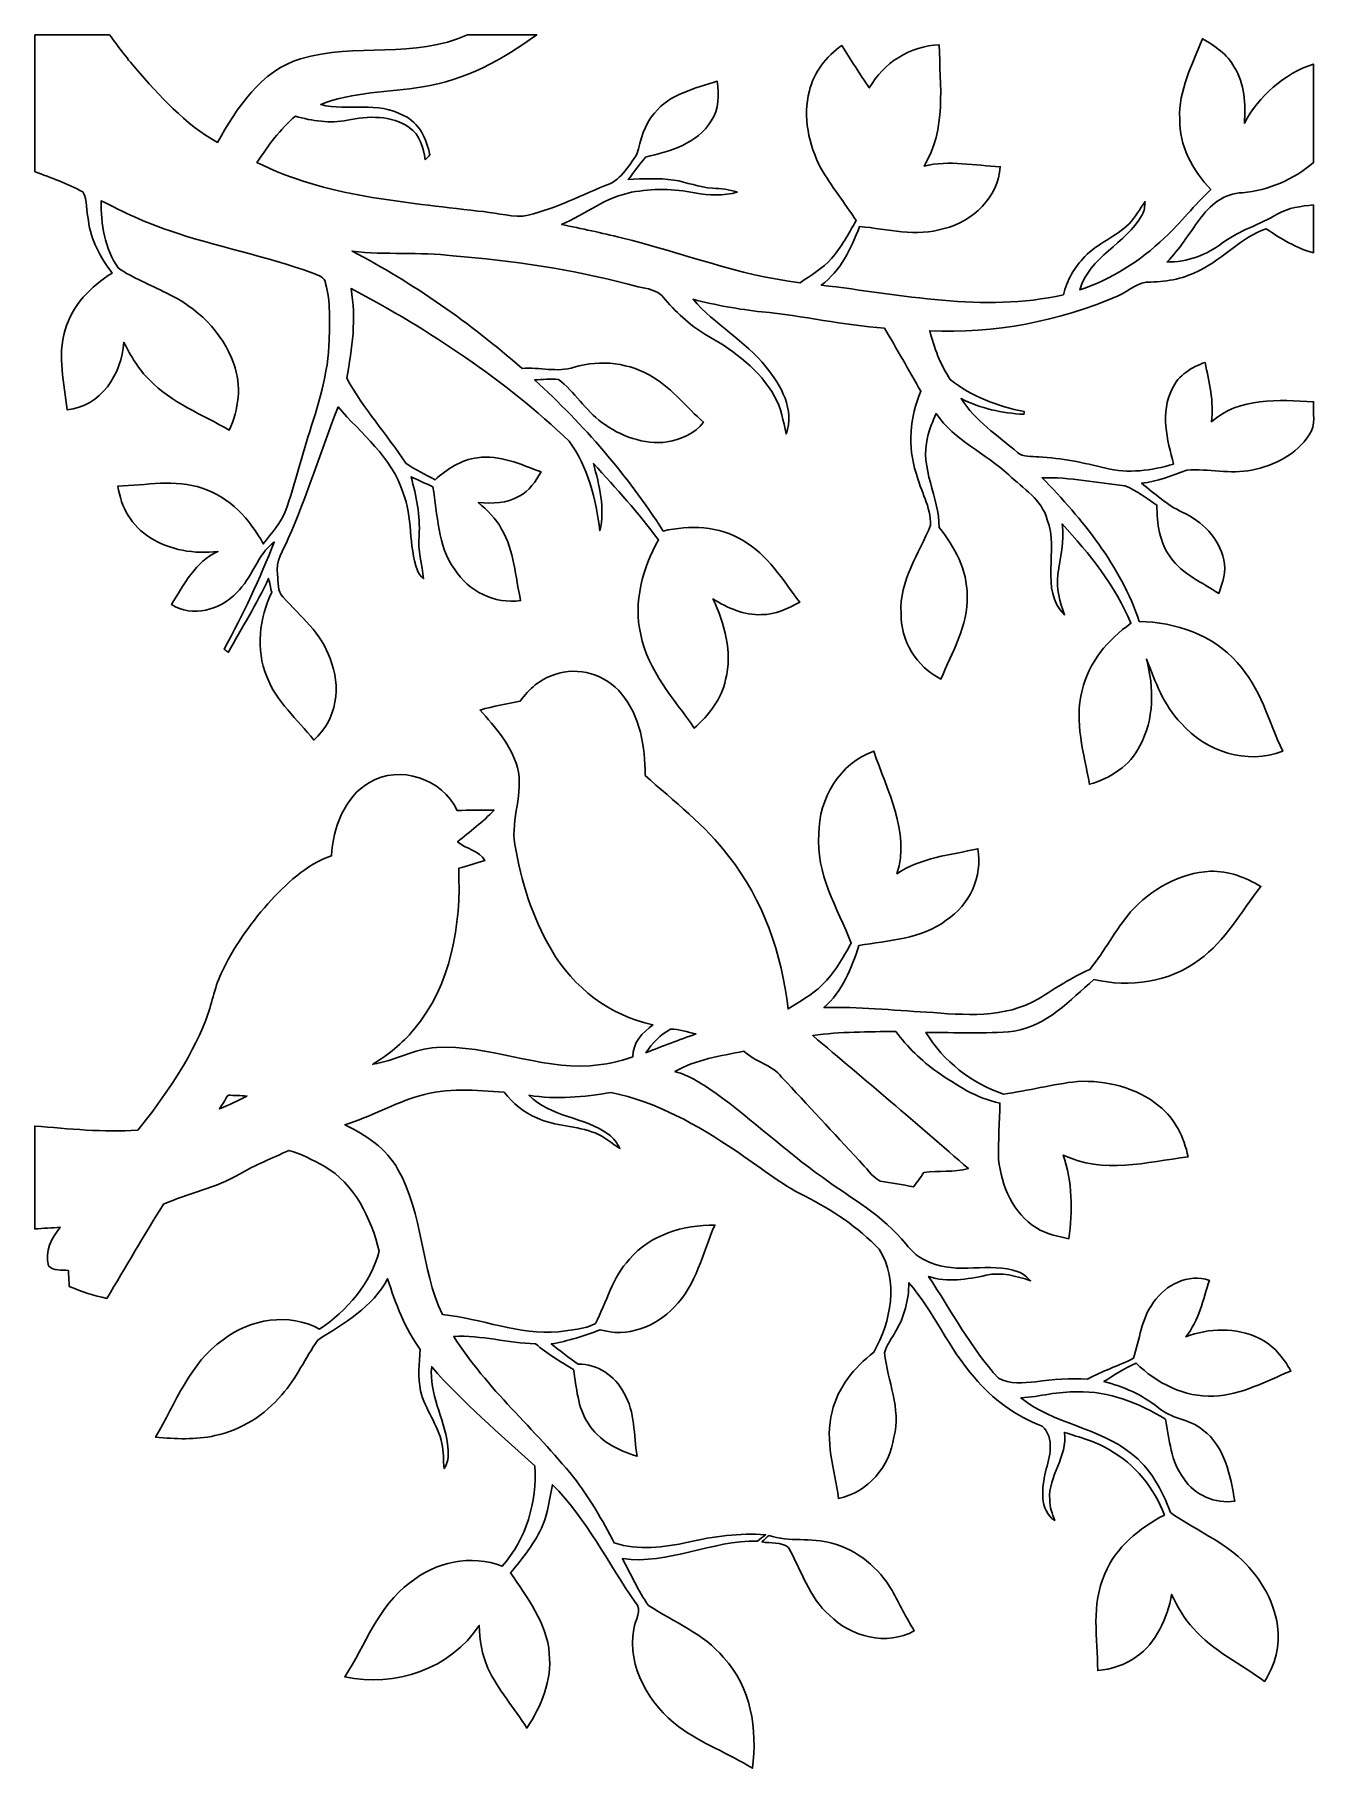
# Model space of a CAD drawing. Header units: centimetres. Extents: x -6.4 to 6.5, y -8.6 to 8.8.
import ezdxf

# ---------------------------------------------------------------- set-up
doc = ezdxf.new("R2010")
doc.units = ezdxf.units.CM
doc.header["$MEASUREMENT"] = 0
doc.layers.add('Camada 1', color=7, linetype='Continuous')

msp = doc.modelspace()

# ---------------------------------------------------------------- linework, layer by layer
at = {"layer": 'Camada 1'}
for points, knots in [([(-6.43078, 8.81944), (-6.43078, 8.81944), (-5.67972, 8.81944), (-5.67972, 8.81944), (-5.67972, 8.81944), (-5.5954, 8.70479), (-5.51249, 8.58908), (-5.4176, 8.48254), (-5.4176, 8.48254), (-5.17418, 8.20278), (-4.9223, 7.91774), (-4.59422, 7.73465), (-4.59422, 7.73465), (-4.39844, 8.0779), (-4.15712, 8.45784), (-3.75637, 8.57708), (-3.75637, 8.57708), (-3.20993, 8.74254), (-2.60702, 8.57214), (-2.07785, 8.81944), (-2.07785, 8.81944), (-2.07785, 8.81944), (-1.38112, 8.81944), (-1.38112, 8.81944), (-1.38112, 8.81944), (-1.72154, 8.56685), (-2.10819, 8.35836), (-2.53188, 8.29486), (-2.53188, 8.29486), (-2.87231, 8.23488), (-3.23037, 8.24935), (-3.55423, 8.11565), (-3.55423, 8.11565), (-3.28048, 8.04651), (-2.97921, 8.15199), (-2.72167, 8.00558), (-2.72167, 8.00558), (-2.56329, 7.93608), (-2.48813, 7.76922), (-2.45604, 7.60871), (-2.45604, 7.60871), (-2.46803, 7.5967), (-2.49166, 7.57237), (-2.50367, 7.56002), (-2.50367, 7.56002), (-2.52377, 7.68068), (-2.55622, 7.8112), (-2.66312, 7.88492), (-2.66312, 7.88492), (-2.84268, 8.01158), (-3.07974, 8.00135), (-3.28612, 7.95937), (-3.28612, 7.95937), (-3.46109, 7.92373), (-3.63996, 7.95019), (-3.80965, 7.99923), (-3.80965, 7.99923), (-3.96487, 7.86729), (-4.0834, 7.70113), (-4.19593, 7.53356), (-4.19593, 7.53356), (-3.50801, 7.18679), (-2.72591, 7.13846), (-1.9752, 7.04427), (-1.9752, 7.04427), (-1.82316, 7.03226), (-1.67393, 6.99065), (-1.52118, 6.99135), (-1.52118, 6.99135), (-1.23296, 7.04956), (-0.97013, 7.18819), (-0.69956, 7.29755), (-0.69956, 7.29755), (-0.54434, 7.3413), (-0.45966, 7.49299), (-0.37287, 7.61612), (-0.37287, 7.61612), (-0.33231, 7.76005), (-0.30232, 7.91457), (-0.19719, 8.02887), (-0.19719, 8.02887), (-0.04375, 8.2243), (0.21025, 8.27757), (0.43427, 8.3506), (0.43427, 8.3506), (0.4512, 8.21548), (0.45614, 8.06838), (0.37287, 7.95196), (0.37287, 7.95196), (0.23495, 7.72089), (-0.04056, 7.64399), (-0.28645, 7.58825), (-0.28645, 7.58825), (-0.34642, 7.51416), (-0.40323, 7.43761), (-0.46107, 7.36177), (-0.46107, 7.36177), (-0.30868, 7.36917), (-0.15451, 7.3787), (-0.00246, 7.35576), (-0.00246, 7.35576), (0.12912, 7.33636), (0.25364, 7.28098), (0.38734, 7.27428), (0.38734, 7.27428), (0.4713, 7.27004), (0.55491, 7.26122), (0.63534, 7.23582), (0.63534, 7.23582), (0.49776, 7.19349), (0.3489, 7.2016), (0.20884, 7.22629), (0.20884, 7.22629), (0, 7.26934), (-0.21766, 7.27321), (-0.42721, 7.23299), (-0.42721, 7.23299), (-0.68615, 7.18361), (-0.89534, 7.0125), (-1.13171, 6.90808), (-1.13171, 6.90808), (-0.93027, 6.86822), (-0.72918, 6.82483), (-0.52987, 6.77474), (-0.52987, 6.77474), (0.0702, 6.62905), (0.65088, 6.39585), (1.26717, 6.32319), (1.26717, 6.32319), (1.37759, 6.39797), (1.49684, 6.46499), (1.58467, 6.56766), (1.58467, 6.56766), (1.6838, 6.68267), (1.75789, 6.81672), (1.83161, 6.94901), (1.83161, 6.94901), (1.71591, 7.12645), (1.58326, 7.29333), (1.47637, 7.47606), (1.47637, 7.47606), (1.35536, 7.71172), (1.29258, 7.99218), (1.36172, 8.25287), (1.36172, 8.25287), (1.40545, 8.44161), (1.53034, 8.60213), (1.68875, 8.71043), (1.68875, 8.71043), (1.77694, 8.5658), (1.86937, 8.42398), (1.96427, 8.28322), (1.96427, 8.28322), (2.10609, 8.53581), (2.37666, 8.70726), (2.6677, 8.71714), (2.6677, 8.71714), (2.67404, 8.30756), (2.74355, 7.86448), (2.51529, 7.49652), (2.51529, 7.49652), (2.76895, 7.55931), (3.02718, 7.50147), (3.28259, 7.49053), (3.28259, 7.49053), (3.26107, 7.1829), (3.00743, 6.93807), (2.71638, 6.86859), (2.71638, 6.86859), (2.4384, 6.78039), (2.14841, 6.86435), (1.86725, 6.88869), (1.86725, 6.88869), (1.78011, 6.66891), (1.67781, 6.44172), (1.48061, 6.29849), (1.48061, 6.29849), (2.28669, 6.20501), (3.11043, 6.01768), (3.91795, 6.20148), (3.91795, 6.20148), (3.95005, 6.34753), (4.03048, 6.477), (4.13137, 6.58529), (4.13137, 6.58529), (4.26154, 6.72112), (4.44605, 6.78497), (4.57904, 6.91727), (4.57904, 6.91727), (4.64219, 6.98358), (4.68736, 7.06366), (4.73886, 7.1388), (4.73886, 7.1388), (4.73499, 7.09329), (4.73392, 7.04497), (4.70817, 7.0051), (4.70817, 7.0051), (4.54907, 6.71125), (4.17653, 6.58847), (4.08269, 6.24981), (4.08269, 6.24981), (4.40124, 6.3574), (4.69089, 6.5419), (4.93253, 6.77403), (4.93253, 6.77403), (5.09763, 6.92714), (5.23769, 7.10459), (5.39891, 7.26086), (5.39891, 7.26086), (5.21864, 7.45313), (5.08034, 7.70254), (5.08706, 7.97242), (5.08706, 7.97242), (5.07505, 8.25923), (5.21441, 8.51852), (5.31495, 8.77782), (5.31495, 8.77782), (5.44159, 8.70902), (5.56472, 8.62223), (5.63667, 8.49383), (5.63667, 8.49383), (5.7404, 8.32449), (5.75203, 8.12023), (5.73758, 7.92762), (5.73758, 7.92762), (5.88398, 8.2042), (6.13445, 8.42327), (6.43183, 8.52382), (6.43183, 8.52382), (6.43536, 8.19361), (6.43008, 7.86306), (6.43466, 7.53285), (6.43466, 7.53285), (6.23393, 7.3607), (5.98099, 7.25382), (5.71746, 7.22877), (5.71746, 7.22877), (5.53578, 7.22736), (5.38797, 7.0993), (5.28637, 6.95959), (5.28637, 6.95959), (5.18089, 6.8146), (5.08565, 6.66114), (4.95969, 6.53204), (4.95969, 6.53204), (5.16361, 6.52638), (5.35763, 6.604), (5.51921, 6.72465), (5.51921, 6.72465), (5.68783, 6.85165), (5.89455, 6.90597), (6.07272, 7.01569), (6.07272, 7.01569), (6.18137, 7.07955), (6.30907, 7.09224), (6.4322, 7.10635), (6.4322, 7.10635), (6.43325, 6.94584), (6.43361, 6.78497), (6.43183, 6.62445), (6.43183, 6.62445), (6.25756, 6.66996), (6.10551, 6.76804), (5.95665, 6.86505), (5.95665, 6.86505), (5.70476, 6.77862), (5.52908, 6.56624), (5.29378, 6.45089), (5.29378, 6.45089), (5.14103, 6.36905), (4.96817, 6.3313), (4.79602, 6.32953), (4.79602, 6.32953), (4.66865, 6.33976), (4.57729, 6.23675), (4.46758, 6.19054), (4.46758, 6.19054), (3.87244, 5.93266), (3.22085, 5.80989), (2.5721, 5.83988), (2.5721, 5.83988), (2.6162, 5.66737), (2.68111, 5.49733), (2.77953, 5.34811), (2.77953, 5.34811), (2.99225, 5.17735), (3.25649, 5.07824), (3.52248, 5.02673), (3.52248, 5.02673), (3.52178, 5.01967), (3.52036, 5.00556), (3.51966, 4.9985), (3.51966, 4.9985), (3.30022, 5.00979), (3.08397, 5.05777), (2.88712, 5.15725), (2.88712, 5.15725), (3.02965, 4.93218), (3.25683, 4.78542), (3.4551, 4.61468), (3.4551, 4.61468), (3.5126, 4.56106), (3.59728, 4.57975), (3.66888, 4.56917), (3.66888, 4.56917), (3.89748, 4.55999), (4.12114, 4.51131), (4.34233, 4.45628), (4.34233, 4.45628), (4.56847, 4.40055), (4.80518, 4.43123), (5.02532, 4.49757), (5.02532, 4.49757), (4.96076, 4.74132), (4.88843, 5.01614), (5.0119, 5.25426), (5.0119, 5.25426), (5.07188, 5.39291), (5.20664, 5.47122), (5.34212, 5.52167), (5.34212, 5.52167), (5.38444, 5.32518), (5.43312, 5.1255), (5.40561, 4.92337), (5.40561, 4.92337), (5.68819, 5.17172), (6.084, 5.14314), (6.43325, 5.12514), (6.43325, 5.12514), (6.42513, 5.01509), (6.46148, 4.88914), (6.38986, 4.79354), (6.38986, 4.79354), (6.26321, 4.59458), (6.03744, 4.48168), (5.81201, 4.43652), (5.81201, 4.43652), (5.59576, 4.39384), (5.37669, 4.45347), (5.15937, 4.43688), (5.15937, 4.43688), (5.00944, 4.38608), (4.86304, 4.3194), (4.70322, 4.30564), (4.70322, 4.30564), (4.83517, 4.20193), (4.95864, 4.08481), (5.11352, 4.01496), (5.11352, 4.01496), (5.31001, 3.92148), (5.48498, 3.75284), (5.53013, 3.53342), (5.53013, 3.53342), (5.56472, 3.41877), (5.51744, 3.30376), (5.4804, 3.19617), (5.4804, 3.19617), (5.31354, 3.30624), (5.11703, 3.38701), (4.99779, 3.55494), (4.99779, 3.55494), (4.88173, 3.70557), (4.85916, 3.90136), (4.85739, 4.08552), (4.85739, 4.08552), (4.75192, 4.1529), (4.65349, 4.23579), (4.5346, 4.27848), (4.5346, 4.27848), (4.25767, 4.30812), (3.98285, 4.36703), (3.70311, 4.36033), (3.70311, 4.36033), (4.1088, 3.94124), (4.49333, 3.4752), (4.67995, 2.91394), (4.67995, 2.91394), (5.04472, 2.90759), (5.42079, 2.77847), (5.66632, 2.49907), (5.66632, 2.49907), (5.8995, 2.24966), (5.9817, 1.91065), (6.12315, 1.60937), (6.12315, 1.60937), (5.76333, 1.46543), (5.34811, 1.60443), (5.10187, 1.89089), (5.10187, 1.89089), (4.92337, 2.06798), (4.8454, 2.30857), (4.75156, 2.53434), (4.75156, 2.53434), (4.83059, 2.24754), (4.832, 1.92899), (4.68558, 1.66299), (4.68558, 1.66299), (4.58823, 1.46156), (4.38891, 1.33526), (4.17936, 1.27528), (4.17936, 1.27528), (4.12362, 1.58537), (4.02378, 1.905), (4.10562, 2.21967), (4.10562, 2.21967), (4.16984, 2.50084), (4.36562, 2.73227), (4.59668, 2.8956), (4.59668, 2.8956), (4.439, 3.27447), (4.17829, 3.59516), (3.90489, 3.89573), (3.90489, 3.89573), (3.92465, 3.72356), (3.88866, 3.55423), (3.86221, 3.38561), (3.86221, 3.38561), (3.84033, 3.24626), (3.88196, 3.10973), (3.92852, 2.98026), (3.92852, 2.98026), (3.67135, 3.23497), (3.87561, 3.63114), (3.75532, 3.93629), (3.75532, 3.93629), (3.70063, 4.14019), (3.51155, 4.25238), (3.36761, 4.38925), (3.36761, 4.38925), (3.13302, 4.60587), (2.82187, 4.73604), (2.63666, 5.00556), (2.63666, 5.00556), (2.60314, 4.9276), (2.56716, 4.84928), (2.55057, 4.76532), (2.55057, 4.76532), (2.46839, 4.45523), (2.66946, 4.16736), (2.66734, 3.85867), (2.66734, 3.85867), (2.82504, 3.66465), (2.95027, 3.43076), (2.94922, 3.17465), (2.94922, 3.17465), (2.96016, 2.8709), (2.79681, 2.60456), (2.68498, 2.33362), (2.68498, 2.33362), (2.43804, 2.45886), (2.27753, 2.72062), (2.28353, 2.99861), (2.28353, 2.99861), (2.26413, 3.32422), (2.46556, 3.59516), (2.58163, 3.88338), (2.58163, 3.88338), (2.58409, 4.06646), (2.48002, 4.23087), (2.43592, 4.40548), (2.43592, 4.40548), (2.34631, 4.6743), (2.37101, 4.97204), (2.4832, 5.23027), (2.4832, 5.23027), (2.36149, 5.4423), (2.24225, 5.65572), (2.11632, 5.86493), (2.11632, 5.86493), (1.70215, 5.89421), (1.2975, 5.99263), (0.8844, 6.02933), (0.8844, 6.02933), (0.65088, 6.05579), (0.41875, 6.09635), (0.19085, 6.15597), (0.19085, 6.15597), (0.40886, 5.9002), (0.71683, 5.7397), (0.92569, 5.47441), (0.92569, 5.47441), (1.07809, 5.29201), (1.21425, 5.0426), (1.12747, 4.80094), (1.12747, 4.80094), (1.09855, 4.92936), (1.0795, 5.06341), (1.01177, 5.17877), (1.01177, 5.17877), (0.86325, 5.44442), (0.611, 5.63279), (0.35136, 5.78097), (0.35136, 5.78097), (0.18167, 5.87621), (0.03598, 6.00779), (-0.08924, 6.15562), (-0.08924, 6.15562), (-0.1718, 6.27661), (-0.33408, 6.26568), (-0.46002, 6.30731), (-0.46002, 6.30731), (-1.03752, 6.46041), (-1.62947, 6.54755), (-2.22462, 6.59306), (-2.22462, 6.59306), (-2.56151, 6.63575), (-2.90194, 6.5994), (-3.23849, 6.64104), (-3.23849, 6.64104), (-2.62325, 6.31895), (-2.05176, 5.9175), (-1.52929, 5.46064), (-1.52929, 5.46064), (-1.35395, 5.47616), (-1.17474, 5.41548), (-1.004, 5.47299), (-1.004, 5.47299), (-0.73871, 5.55271), (-0.44026, 5.51744), (-0.20567, 5.36857), (-0.20567, 5.36857), (-0.01198, 5.24968), (0.12805, 5.06694), (0.29632, 4.91808), (0.29632, 4.91808), (0.2092, 4.80306), (0.06772, 4.74627), (-0.0702, 4.72052), (-0.0702, 4.72052), (-0.30373, 4.69123), (-0.53974, 4.77838), (-0.72565, 4.91666), (-0.72565, 4.91666), (-0.89217, 5.03943), (-1.00083, 5.22323), (-1.1624, 5.35057), (-1.1624, 5.35057), (-1.24283, 5.35622), (-1.32291, 5.34882), (-1.40263, 5.34423), (-1.40263, 5.34423), (-0.90874, 4.89549), (-0.46918, 4.38538), (-0.10865, 3.8234), (-0.10865, 3.8234), (0.15733, 3.88654), (0.4512, 3.87385), (0.68967, 3.73027), (0.68967, 3.73027), (0.94297, 3.5888), (1.09361, 3.33162), (1.26434, 3.10727), (1.26434, 3.10727), (1.14511, 3.04446), (1.01917, 2.98272), (0.88123, 2.98238), (0.88123, 2.98238), (0.70379, 2.97427), (0.53798, 3.05047), (0.39051, 3.14077), (0.39051, 3.14077), (0.51082, 2.89172), (0.58702, 2.6049), (0.51929, 2.32974), (0.51929, 2.32974), (0.47907, 2.13218), (0.34854, 1.97167), (0.20319, 1.83973), (0.20319, 1.83973), (-0.00141, 2.13747), (-0.26492, 2.41687), (-0.33513, 2.78377), (-0.33513, 2.78377), (-0.41239, 3.10973), (-0.31503, 3.4484), (-0.15733, 3.7352), (-0.15733, 3.7352), (-0.35772, 4.00578), (-0.58278, 4.25591), (-0.81033, 4.5032), (-0.81033, 4.5032), (-0.75177, 4.28378), (-0.69144, 4.05236), (-0.74719, 3.82588), (-0.74719, 3.82588), (-0.78527, 4.14231), (-0.86325, 4.46758), (-1.05445, 4.72863), (-1.05445, 4.72863), (-1.70532, 5.34458), (-2.45779, 5.84729), (-3.24943, 6.26463), (-3.24943, 6.26463), (-3.19546, 5.96547), (-3.23639, 5.65962), (-3.29352, 5.36397), (-3.29352, 5.36397), (-3.12561, 5.0567), (-2.88995, 4.79672), (-2.69875, 4.50568), (-2.69875, 4.50568), (-2.60631, 4.44041), (-2.50225, 4.3949), (-2.40454, 4.33846), (-2.40454, 4.33846), (-2.28423, 4.44712), (-2.14207, 4.54166), (-1.97767, 4.56177), (-1.97767, 4.56177), (-1.75365, 4.59493), (-1.54305, 4.49367), (-1.33809, 4.41888), (-1.33809, 4.41888), (-1.39347, 4.32399), (-1.45696, 4.22697), (-1.5568, 4.17405), (-1.5568, 4.17405), (-1.68098, 4.09999), (-1.8302, 4.09928), (-1.9699, 4.11127), (-1.9699, 4.11127), (-1.87713, 4.03577), (-1.79175, 3.94864), (-1.7346, 3.84245), (-1.7346, 3.84245), (-1.60584, 3.62444), (-1.59702, 3.36515), (-1.5434, 3.12349), (-1.5434, 3.12349), (-1.8041, 3.0868), (-2.06728, 3.21627), (-2.20591, 3.43782), (-2.20591, 3.43782), (-2.38512, 3.6777), (-2.37455, 3.98744), (-2.4271, 4.26895), (-2.4271, 4.26895), (-2.50013, 4.30283), (-2.57281, 4.3367), (-2.64583, 4.3695), (-2.64583, 4.3695), (-2.59221, 4.17688), (-2.55057, 3.97791), (-2.56504, 3.77684), (-2.56504, 3.77684), (-2.57986, 3.62973), (-2.53259, 3.48826), (-2.52201, 3.34327), (-2.52201, 3.34327), (-2.54565, 3.36797), (-2.57245, 3.39231), (-2.58127, 3.42652), (-2.58127, 3.42652), (-2.67616, 3.68053), (-2.62325, 3.96346), (-2.72908, 4.21498), (-2.72908, 4.21498), (-2.8381, 4.57164), (-3.14854, 4.80024), (-3.38067, 5.07364), (-3.38067, 5.07364), (-3.5507, 4.63303), (-3.69005, 4.18041), (-3.88126, 3.74826), (-3.88126, 3.74826), (-3.92818, 3.63185), (-4.01425, 3.51895), (-3.99026, 3.38596), (-3.99026, 3.38596), (-3.97791, 3.30941), (-3.9945, 3.21592), (-3.93242, 3.1577), (-3.93242, 3.1577), (-3.7592, 2.96615), (-3.54612, 2.79435), (-3.46109, 2.54105), (-3.46109, 2.54105), (-3.34468, 2.26659), (-3.39124, 1.92088), (-3.62374, 1.72049), (-3.62374, 1.72049), (-3.78707, 1.92899), (-4.0019, 2.10502), (-4.0968, 2.35902), (-4.0968, 2.35902), (-4.21252, 2.63277), (-4.16984, 2.94534), (-4.04777, 3.20886), (-4.04777, 3.20886), (-4.05835, 3.25508), (-4.06858, 3.30129), (-4.07882, 3.34751), (-4.07882, 3.34751), (-4.197, 3.08963), (-4.34764, 2.84868), (-4.48592, 2.60139), (-4.48592, 2.60139), (-4.49967, 2.61267), (-4.51343, 2.62361), (-4.52683, 2.63489), (-4.52683, 2.63489), (-4.33563, 2.98238), (-4.16806, 3.34362), (-4.02166, 3.71228), (-4.02166, 3.71228), (-4.1991, 3.58245), (-4.2439, 3.34997), (-4.40124, 3.2025), (-4.40124, 3.2025), (-4.566, 3.02894), (-4.84363, 2.95027), (-5.056, 3.08539), (-5.056, 3.08539), (-4.93041, 3.28541), (-4.81612, 3.51437), (-4.58927, 3.61738), (-4.58927, 3.61738), (-4.82458, 3.59092), (-5.07188, 3.62973), (-5.27297, 3.76025), (-5.27297, 3.76025), (-5.4557, 3.86927), (-5.56401, 4.06788), (-5.59611, 4.2746), (-5.59611, 4.2746), (-5.31318, 4.28449), (-5.02108, 4.35081), (-4.74591, 4.25414), (-4.74591, 4.25414), (-4.4704, 4.16736), (-4.26649, 3.94194), (-4.13208, 3.69464), (-4.13208, 3.69464), (-4.05058, 3.8033), (-3.95111, 3.90384), (-3.90525, 4.03472), (-3.90525, 4.03472), (-3.82093, 4.27531), (-3.76202, 4.52402), (-3.6837, 4.76708), (-3.6837, 4.76708), (-3.58281, 5.08599), (-3.47627, 5.40948), (-3.46886, 5.74745), (-3.46886, 5.74745), (-3.46674, 5.93619), (-3.45227, 6.13092), (-3.50626, 6.31401), (-3.50626, 6.31401), (-3.51189, 6.38245), (-3.58352, 6.39867), (-3.63502, 6.41984), (-3.63502, 6.41984), (-4.10774, 6.59095), (-4.6034, 6.68655), (-5.07929, 6.84705), (-5.07929, 6.84705), (-5.316, 6.92608), (-5.54073, 7.03545), (-5.76297, 7.14833), (-5.76297, 7.14833), (-5.77003, 6.91339), (-5.72593, 6.66925), (-5.59328, 6.47135), (-5.59328, 6.47135), (-5.44405, 6.36869), (-5.27015, 6.30555), (-5.11069, 6.21982), (-5.11069, 6.21982), (-4.80306, 6.08224), (-4.54166, 5.82648), (-4.42806, 5.50615), (-4.42806, 5.50615), (-4.34974, 5.28849), (-4.37761, 5.04506), (-4.47569, 4.83834), (-4.47569, 4.83834), (-4.74732, 4.99886), (-5.05495, 5.11174), (-5.27719, 5.34423), (-5.27719, 5.34423), (-5.38902, 5.45182), (-5.46522, 5.58799), (-5.53649, 5.72381), (-5.53649, 5.72381), (-5.55096, 5.40773), (-5.77003, 5.07293), (-6.10693, 5.04472), (-6.10693, 5.04472), (-6.13197, 5.31035), (-6.20818, 5.58482), (-6.12527, 5.84799), (-6.12527, 5.84799), (-6.05508, 6.09494), (-5.86668, 6.28791), (-5.65255, 6.4195), (-5.65255, 6.4195), (-5.76932, 6.57613), (-5.86951, 6.75216), (-5.89173, 6.94972), (-5.89173, 6.94972), (-5.91572, 7.0432), (-5.89738, 7.15327), (-5.94854, 7.23652), (-5.94854, 7.23652), (-6.10093, 7.3226), (-6.2685, 7.37763), (-6.43042, 7.44185), (-6.43042, 7.44185), (-6.43183, 7.90117), (-6.43113, 8.36012), (-6.43078, 8.81944)], [0, 0, 0, 0, 0.00490196, 0.00490196, 0.00490196, 0.00490196, 0.00980392, 0.00980392, 0.00980392, 0.00980392, 0.01470588, 0.01470588, 0.01470588, 0.01470588, 0.01960784, 0.01960784, 0.01960784, 0.01960784, 0.0245098, 0.0245098, 0.0245098, 0.0245098, 0.02941176, 0.02941176, 0.02941176, 0.02941176, 0.03431373, 0.03431373, 0.03431373, 0.03431373, 0.03921569, 0.03921569, 0.03921569, 0.03921569, 0.04411765, 0.04411765, 0.04411765, 0.04411765, 0.04901961, 0.04901961, 0.04901961, 0.04901961, 0.05392157, 0.05392157, 0.05392157, 0.05392157, 0.05882353, 0.05882353, 0.05882353, 0.05882353, 0.06372549, 0.06372549, 0.06372549, 0.06372549, 0.06862745, 0.06862745, 0.06862745, 0.06862745, 0.07352941, 0.07352941, 0.07352941, 0.07352941, 0.07843137, 0.07843137, 0.07843137, 0.07843137, 0.08333333, 0.08333333, 0.08333333, 0.08333333, 0.08823529, 0.08823529, 0.08823529, 0.08823529, 0.09313725, 0.09313725, 0.09313725, 0.09313725, 0.09803922, 0.09803922, 0.09803922, 0.09803922, 0.10294118, 0.10294118, 0.10294118, 0.10294118, 0.10784314, 0.10784314, 0.10784314, 0.10784314, 0.1127451, 0.1127451, 0.1127451, 0.1127451, 0.11764706, 0.11764706, 0.11764706, 0.11764706, 0.12254902, 0.12254902, 0.12254902, 0.12254902, 0.12745098, 0.12745098, 0.12745098, 0.12745098, 0.13235294, 0.13235294, 0.13235294, 0.13235294, 0.1372549, 0.1372549, 0.1372549, 0.1372549, 0.14215686, 0.14215686, 0.14215686, 0.14215686, 0.14705882, 0.14705882, 0.14705882, 0.14705882, 0.15196078, 0.15196078, 0.15196078, 0.15196078, 0.15686275, 0.15686275, 0.15686275, 0.15686275, 0.16176471, 0.16176471, 0.16176471, 0.16176471, 0.16666667, 0.16666667, 0.16666667, 0.16666667, 0.17156863, 0.17156863, 0.17156863, 0.17156863, 0.17647059, 0.17647059, 0.17647059, 0.17647059, 0.18137255, 0.18137255, 0.18137255, 0.18137255, 0.18627451, 0.18627451, 0.18627451, 0.18627451, 0.19117647, 0.19117647, 0.19117647, 0.19117647, 0.19607843, 0.19607843, 0.19607843, 0.19607843, 0.20098039, 0.20098039, 0.20098039, 0.20098039, 0.20588235, 0.20588235, 0.20588235, 0.20588235, 0.21078431, 0.21078431, 0.21078431, 0.21078431, 0.21568627, 0.21568627, 0.21568627, 0.21568627, 0.22058824, 0.22058824, 0.22058824, 0.22058824, 0.2254902, 0.2254902, 0.2254902, 0.2254902, 0.23039216, 0.23039216, 0.23039216, 0.23039216, 0.23529412, 0.23529412, 0.23529412, 0.23529412, 0.24019608, 0.24019608, 0.24019608, 0.24019608, 0.24509804, 0.24509804, 0.24509804, 0.24509804, 0.25, 0.25, 0.25, 0.25, 0.25490196, 0.25490196, 0.25490196, 0.25490196, 0.25980392, 0.25980392, 0.25980392, 0.25980392, 0.26470588, 0.26470588, 0.26470588, 0.26470588, 0.26960784, 0.26960784, 0.26960784, 0.26960784, 0.2745098, 0.2745098, 0.2745098, 0.2745098, 0.27941176, 0.27941176, 0.27941176, 0.27941176, 0.28431373, 0.28431373, 0.28431373, 0.28431373, 0.28921569, 0.28921569, 0.28921569, 0.28921569, 0.29411765, 0.29411765, 0.29411765, 0.29411765, 0.29901961, 0.29901961, 0.29901961, 0.29901961, 0.30392157, 0.30392157, 0.30392157, 0.30392157, 0.30882353, 0.30882353, 0.30882353, 0.30882353, 0.31372549, 0.31372549, 0.31372549, 0.31372549, 0.31862745, 0.31862745, 0.31862745, 0.31862745, 0.32352941, 0.32352941, 0.32352941, 0.32352941, 0.32843137, 0.32843137, 0.32843137, 0.32843137, 0.33333333, 0.33333333, 0.33333333, 0.33333333, 0.33823529, 0.33823529, 0.33823529, 0.33823529, 0.34313725, 0.34313725, 0.34313725, 0.34313725, 0.34803922, 0.34803922, 0.34803922, 0.34803922, 0.35294118, 0.35294118, 0.35294118, 0.35294118, 0.35784314, 0.35784314, 0.35784314, 0.35784314, 0.3627451, 0.3627451, 0.3627451, 0.3627451, 0.36764706, 0.36764706, 0.36764706, 0.36764706, 0.37254902, 0.37254902, 0.37254902, 0.37254902, 0.37745098, 0.37745098, 0.37745098, 0.37745098, 0.38235294, 0.38235294, 0.38235294, 0.38235294, 0.3872549, 0.3872549, 0.3872549, 0.3872549, 0.39215686, 0.39215686, 0.39215686, 0.39215686, 0.39705882, 0.39705882, 0.39705882, 0.39705882, 0.40196078, 0.40196078, 0.40196078, 0.40196078, 0.40686275, 0.40686275, 0.40686275, 0.40686275, 0.41176471, 0.41176471, 0.41176471, 0.41176471, 0.41666667, 0.41666667, 0.41666667, 0.41666667, 0.42156863, 0.42156863, 0.42156863, 0.42156863, 0.42647059, 0.42647059, 0.42647059, 0.42647059, 0.43137255, 0.43137255, 0.43137255, 0.43137255, 0.43627451, 0.43627451, 0.43627451, 0.43627451, 0.44117647, 0.44117647, 0.44117647, 0.44117647, 0.44607843, 0.44607843, 0.44607843, 0.44607843, 0.45098039, 0.45098039, 0.45098039, 0.45098039, 0.45588235, 0.45588235, 0.45588235, 0.45588235, 0.46078431, 0.46078431, 0.46078431, 0.46078431, 0.46568627, 0.46568627, 0.46568627, 0.46568627, 0.47058824, 0.47058824, 0.47058824, 0.47058824, 0.4754902, 0.4754902, 0.4754902, 0.4754902, 0.48039216, 0.48039216, 0.48039216, 0.48039216, 0.48529412, 0.48529412, 0.48529412, 0.48529412, 0.49019608, 0.49019608, 0.49019608, 0.49019608, 0.49509804, 0.49509804, 0.49509804, 0.49509804, 0.5, 0.5, 0.5, 0.5, 0.50490196, 0.50490196, 0.50490196, 0.50490196, 0.50980392, 0.50980392, 0.50980392, 0.50980392, 0.51470588, 0.51470588, 0.51470588, 0.51470588, 0.51960784, 0.51960784, 0.51960784, 0.51960784, 0.5245098, 0.5245098, 0.5245098, 0.5245098, 0.52941176, 0.52941176, 0.52941176, 0.52941176, 0.53431373, 0.53431373, 0.53431373, 0.53431373, 0.53921569, 0.53921569, 0.53921569, 0.53921569, 0.54411765, 0.54411765, 0.54411765, 0.54411765, 0.54901961, 0.54901961, 0.54901961, 0.54901961, 0.55392157, 0.55392157, 0.55392157, 0.55392157, 0.55882353, 0.55882353, 0.55882353, 0.55882353, 0.56372549, 0.56372549, 0.56372549, 0.56372549, 0.56862745, 0.56862745, 0.56862745, 0.56862745, 0.57352941, 0.57352941, 0.57352941, 0.57352941, 0.57843137, 0.57843137, 0.57843137, 0.57843137, 0.58333333, 0.58333333, 0.58333333, 0.58333333, 0.58823529, 0.58823529, 0.58823529, 0.58823529, 0.59313725, 0.59313725, 0.59313725, 0.59313725, 0.59803922, 0.59803922, 0.59803922, 0.59803922, 0.60294118, 0.60294118, 0.60294118, 0.60294118, 0.60784314, 0.60784314, 0.60784314, 0.60784314, 0.6127451, 0.6127451, 0.6127451, 0.6127451, 0.61764706, 0.61764706, 0.61764706, 0.61764706, 0.62254902, 0.62254902, 0.62254902, 0.62254902, 0.62745098, 0.62745098, 0.62745098, 0.62745098, 0.63235294, 0.63235294, 0.63235294, 0.63235294, 0.6372549, 0.6372549, 0.6372549, 0.6372549, 0.64215686, 0.64215686, 0.64215686, 0.64215686, 0.64705882, 0.64705882, 0.64705882, 0.64705882, 0.65196078, 0.65196078, 0.65196078, 0.65196078, 0.65686275, 0.65686275, 0.65686275, 0.65686275, 0.66176471, 0.66176471, 0.66176471, 0.66176471, 0.66666667, 0.66666667, 0.66666667, 0.66666667, 0.67156863, 0.67156863, 0.67156863, 0.67156863, 0.67647059, 0.67647059, 0.67647059, 0.67647059, 0.68137255, 0.68137255, 0.68137255, 0.68137255, 0.68627451, 0.68627451, 0.68627451, 0.68627451, 0.69117647, 0.69117647, 0.69117647, 0.69117647, 0.69607843, 0.69607843, 0.69607843, 0.69607843, 0.70098039, 0.70098039, 0.70098039, 0.70098039, 0.70588235, 0.70588235, 0.70588235, 0.70588235, 0.71078431, 0.71078431, 0.71078431, 0.71078431, 0.71568627, 0.71568627, 0.71568627, 0.71568627, 0.72058824, 0.72058824, 0.72058824, 0.72058824, 0.7254902, 0.7254902, 0.7254902, 0.7254902, 0.73039216, 0.73039216, 0.73039216, 0.73039216, 0.73529412, 0.73529412, 0.73529412, 0.73529412, 0.74019608, 0.74019608, 0.74019608, 0.74019608, 0.74509804, 0.74509804, 0.74509804, 0.74509804, 0.75, 0.75, 0.75, 0.75, 0.75490196, 0.75490196, 0.75490196, 0.75490196, 0.75980392, 0.75980392, 0.75980392, 0.75980392, 0.76470588, 0.76470588, 0.76470588, 0.76470588, 0.76960784, 0.76960784, 0.76960784, 0.76960784, 0.7745098, 0.7745098, 0.7745098, 0.7745098, 0.77941176, 0.77941176, 0.77941176, 0.77941176, 0.78431373, 0.78431373, 0.78431373, 0.78431373, 0.78921569, 0.78921569, 0.78921569, 0.78921569, 0.79411765, 0.79411765, 0.79411765, 0.79411765, 0.79901961, 0.79901961, 0.79901961, 0.79901961, 0.80392157, 0.80392157, 0.80392157, 0.80392157, 0.80882353, 0.80882353, 0.80882353, 0.80882353, 0.81372549, 0.81372549, 0.81372549, 0.81372549, 0.81862745, 0.81862745, 0.81862745, 0.81862745, 0.82352941, 0.82352941, 0.82352941, 0.82352941, 0.82843137, 0.82843137, 0.82843137, 0.82843137, 0.83333333, 0.83333333, 0.83333333, 0.83333333, 0.83823529, 0.83823529, 0.83823529, 0.83823529, 0.84313725, 0.84313725, 0.84313725, 0.84313725, 0.84803922, 0.84803922, 0.84803922, 0.84803922, 0.85294118, 0.85294118, 0.85294118, 0.85294118, 0.85784314, 0.85784314, 0.85784314, 0.85784314, 0.8627451, 0.8627451, 0.8627451, 0.8627451, 0.86764706, 0.86764706, 0.86764706, 0.86764706, 0.87254902, 0.87254902, 0.87254902, 0.87254902, 0.87745098, 0.87745098, 0.87745098, 0.87745098, 0.88235294, 0.88235294, 0.88235294, 0.88235294, 0.8872549, 0.8872549, 0.8872549, 0.8872549, 0.89215686, 0.89215686, 0.89215686, 0.89215686, 0.89705882, 0.89705882, 0.89705882, 0.89705882, 0.90196078, 0.90196078, 0.90196078, 0.90196078, 0.90686275, 0.90686275, 0.90686275, 0.90686275, 0.91176471, 0.91176471, 0.91176471, 0.91176471, 0.91666667, 0.91666667, 0.91666667, 0.91666667, 0.92156863, 0.92156863, 0.92156863, 0.92156863, 0.92647059, 0.92647059, 0.92647059, 0.92647059, 0.93137255, 0.93137255, 0.93137255, 0.93137255, 0.93627451, 0.93627451, 0.93627451, 0.93627451, 0.94117647, 0.94117647, 0.94117647, 0.94117647, 0.94607843, 0.94607843, 0.94607843, 0.94607843, 0.95098039, 0.95098039, 0.95098039, 0.95098039, 0.95588235, 0.95588235, 0.95588235, 0.95588235, 0.96078431, 0.96078431, 0.96078431, 0.96078431, 0.96568627, 0.96568627, 0.96568627, 0.96568627, 0.97058824, 0.97058824, 0.97058824, 0.97058824, 0.9754902, 0.9754902, 0.9754902, 0.9754902, 0.98039216, 0.98039216, 0.98039216, 0.98039216, 0.98529412, 0.98529412, 0.98529412, 0.98529412, 0.99019608, 0.99019608, 0.99019608, 0.99019608, 1, 1, 1, 1]), ([(-1.20049, 2.37878), (-0.96519, 2.4652), (-0.68579, 2.38019), (-0.52951, 2.18651), (-0.52951, 2.18651), (-0.34183, 1.95932), (-0.28892, 1.65169), (-0.29138, 1.36455), (-0.29138, 1.36455), (-0.00175, 1.10277), (0.31467, 0.86465), (0.55068, 0.54963), (0.55068, 0.54963), (0.89675, 0.11077), (1.08654, -0.4339), (1.14687, -0.98565), (1.14687, -0.98565), (1.26364, -0.91086), (1.38818, -0.8449), (1.48836, -0.74719), (1.48836, -0.74719), (1.61466, -0.62759), (1.69721, -0.47271), (1.78223, -0.32349), (1.78223, -0.32349), (1.64287, 0.03104), (1.42346, 0.37853), (1.45696, 0.77505), (1.45696, 0.77505), (1.45591, 1.12888), (1.66758, 1.48731), (2.00907, 1.6083), (2.00907, 1.6083), (2.13995, 1.2132), (2.37737, 0.80151), (2.2426, 0.37465), (2.2426, 0.37465), (2.48496, 0.53693), (2.77988, 0.56409), (3.05717, 0.62547), (3.05717, 0.62547), (3.10585, 0.34642), (2.97427, 0.05891), (2.7379, -0.09384), (2.7379, -0.09384), (2.48637, -0.28716), (2.1583, -0.29316), (1.85949, -0.34819), (1.85949, -0.34819), (1.78752, -0.5775), (1.69121, -0.80892), (1.50847, -0.9726), (1.50847, -0.9726), (1.85349, -0.96307), (2.19674, -0.99976), (2.54034, -1.01811), (2.54034, -1.01811), (2.91677, -1.04705), (3.3288, -1.08479), (3.66783, -0.8837), (3.66783, -0.8837), (3.83575, -0.77786), (4.0019, -0.66886), (4.18358, -0.58807), (4.18358, -0.58807), (4.3328, -0.40498), (4.44005, -0.19049), (4.59281, -0.00987), (4.59281, -0.00987), (4.79918, 0.21624), (5.08599, 0.38522), (5.39679, 0.39899), (5.39679, 0.39899), (5.57812, 0.40569), (5.75062, 0.3376), (5.90373, 0.24623), (5.90373, 0.24623), (5.70547, -0.00669), (5.54884, -0.30056), (5.28319, -0.49247), (5.28319, -0.49247), (4.98439, -0.71754), (4.58294, -0.77364), (4.22346, -0.69003), (4.22346, -0.69003), (3.98392, -0.89817), (3.74931, -1.1571), (3.42053, -1.21002), (3.42053, -1.21002), (3.12632, -1.23825), (2.82963, -1.22414), (2.53471, -1.22166), (2.53471, -1.22166), (2.70932, -1.51377), (2.99154, -1.73355), (3.31294, -1.84291), (3.31294, -1.84291), (3.56234, -1.8101), (3.80717, -1.74378), (4.05729, -1.71591), (4.05729, -1.71591), (4.34798, -1.70249), (4.65278, -1.77765), (4.88173, -1.9632), (4.88173, -1.9632), (5.03836, -2.0902), (5.13257, -2.27965), (5.17136, -2.47509), (5.17136, -2.47509), (4.75721, -2.52589), (4.3127, -2.65324), (3.91512, -2.45638), (3.91512, -2.45638), (4.00685, -2.72486), (4.01214, -3.02119), (3.97191, -3.29917), (3.97191, -3.29917), (3.86115, -3.27201), (3.74332, -3.25542), (3.64666, -3.19051), (3.64666, -3.19051), (3.41277, -3.04375), (3.2914, -2.76647), (3.26495, -2.50013), (3.26495, -2.50013), (3.26036, -2.31104), (3.27518, -2.12195), (3.27837, -1.93286), (3.27837, -1.93286), (3.04236, -1.8877), (2.8402, -1.7519), (2.64548, -1.61854), (2.64548, -1.61854), (2.48532, -1.50812), (2.3495, -1.36701), (2.23097, -1.2132), (2.23097, -1.2132), (1.95226, -1.21637), (1.67252, -1.21462), (1.39559, -1.25377), (1.39559, -1.25377), (1.91947, -1.69791), (2.4451, -2.14029), (2.96121, -2.59362), (2.96121, -2.59362), (2.81515, -2.63172), (2.66242, -2.61372), (2.51354, -2.63102), (2.51354, -2.63102), (2.48002, -2.6804), (2.44581, -2.72944), (2.41017, -2.77741), (2.41017, -2.77741), (2.2987, -2.75342), (2.18581, -2.73931), (2.07362, -2.72026), (2.07362, -2.72026), (1.98754, -2.67053), (1.93357, -2.58268), (1.86477, -2.51354), (1.86477, -2.51354), (1.60231, -2.23414), (1.34443, -1.95121), (1.08232, -1.67145), (1.08232, -1.67145), (0.98531, -1.54515), (0.81455, -1.52152), (0.70309, -1.41145), (0.70309, -1.41145), (0.46672, -1.46085), (0.22014, -1.4926), (0.00811, -1.61607), (0.00811, -1.61607), (0.16191, -1.657), (0.29457, -1.74837), (0.42367, -1.83761), (0.42367, -1.83761), (0.79233, -2.10255), (1.12112, -2.41864), (1.49189, -2.68076), (1.49189, -2.68076), (1.78152, -2.89065), (2.10326, -3.06811), (2.33186, -3.35068), (2.33186, -3.35068), (2.39253, -3.43181), (2.47156, -3.49885), (2.56821, -3.53306), (2.56821, -3.53306), (2.85114, -3.66713), (3.17429, -3.5246), (3.46357, -3.6329), (3.46357, -3.6329), (3.5133, -3.64842), (3.54999, -3.68652), (3.58739, -3.72109), (3.58739, -3.72109), (3.44382, -3.67383), (3.29211, -3.63185), (3.14042, -3.66676), (3.14042, -3.66676), (2.94957, -3.70662), (2.75096, -3.74156), (2.5608, -3.67841), (2.5608, -3.67841), (2.78799, -4.02378), (2.98484, -4.39349), (3.26248, -4.70252), (3.26248, -4.70252), (3.37679, -4.76566), (3.51437, -4.74873), (3.63996, -4.73991), (3.63996, -4.73991), (3.81175, -4.71028), (3.98673, -4.70146), (4.16102, -4.71204), (4.16102, -4.71204), (4.30883, -4.6302), (4.47075, -4.57799), (4.62138, -4.50249), (4.62138, -4.50249), (4.6877, -4.31411), (4.69864, -4.10174), (4.82423, -3.93841), (4.82423, -3.93841), (4.94417, -3.76273), (5.17455, -3.64418), (5.38551, -3.71756), (5.38551, -3.71756), (5.31988, -3.9123), (5.28214, -4.12255), (5.14809, -4.2859), (5.14809, -4.2859), (5.38232, -4.19629), (5.65502, -4.18889), (5.88327, -4.29965), (5.88327, -4.29965), (6.0265, -4.36774), (6.12985, -4.49438), (6.20572, -4.63055), (6.20572, -4.63055), (5.95453, -4.73216), (5.70759, -4.87221), (5.43065, -4.8828), (5.43065, -4.8828), (5.13574, -4.8962), (4.85386, -4.75333), (4.64819, -4.54978), (4.64819, -4.54978), (4.53424, -4.60092), (4.42911, -4.66865), (4.32435, -4.73638), (4.32435, -4.73638), (4.52049, -4.7872), (4.71028, -4.86867), (4.86938, -4.99604), (4.86938, -4.99604), (4.99533, -5.11562), (5.18795, -5.1075), (5.31777, -5.22323), (5.31777, -5.22323), (5.54601, -5.38797), (5.59505, -5.68218), (5.64127, -5.94042), (5.64127, -5.94042), (5.44264, -5.97076), (5.23804, -5.87974), (5.12797, -5.71253), (5.12797, -5.71253), (4.99568, -5.54177), (4.98651, -5.31917), (4.94417, -5.11632), (4.94417, -5.11632), (4.67888, -4.95194), (4.37444, -4.83093), (4.05765, -4.83941), (4.05765, -4.83941), (3.86608, -4.8334), (3.68053, -4.88879), (3.49003, -4.90078), (3.49003, -4.90078), (3.81635, -5.16431), (4.27036, -5.19606), (4.59809, -5.45889), (4.59809, -5.45889), (4.79354, -5.60704), (4.91067, -5.8286), (4.99426, -6.05367), (4.99426, -6.05367), (5.21475, -6.21135), (5.46805, -6.32071), (5.67619, -6.49569), (5.67619, -6.49569), (5.87691, -6.67843), (6.03284, -6.92326), (6.07165, -7.19561), (6.07165, -7.19561), (6.09952, -7.38998), (6.0459, -7.59037), (5.94147, -7.75475), (5.94147, -7.75475), (5.70335, -7.5759), (5.42325, -7.44889), (5.22464, -7.22171), (5.22464, -7.22171), (5.13186, -7.12116), (5.06411, -7.00122), (5.00556, -6.87882), (5.00556, -6.87882), (4.96217, -7.1187), (4.85386, -7.36211), (4.64996, -7.5071), (4.64996, -7.5071), (4.53777, -7.59071), (4.40019, -7.63057), (4.26225, -7.6454), (4.26225, -7.6454), (4.25908, -7.32119), (4.19452, -6.979), (4.33458, -6.67244), (4.33458, -6.67244), (4.44394, -6.40221), (4.67995, -6.21171), (4.93253, -6.08047), (4.93253, -6.08047), (4.83093, -5.80672), (4.63727, -5.56823), (4.38221, -5.42466), (4.38221, -5.42466), (4.24215, -5.33788), (4.08128, -5.29943), (3.92711, -5.24756), (3.92711, -5.24756), (3.96275, -5.49063), (3.76307, -5.68571), (3.77895, -5.92525), (3.77895, -5.92525), (3.77577, -5.99863), (3.80824, -6.06602), (3.8301, -6.13445), (3.8301, -6.13445), (3.66923, -6.02684), (3.70346, -5.80636), (3.73661, -5.64409), (3.73661, -5.64409), (3.77789, -5.49697), (3.83504, -5.30331), (3.70275, -5.18653), (3.70275, -5.18653), (3.44028, -5.08175), (3.20321, -4.91455), (3.02294, -4.69618), (3.02294, -4.69618), (2.76436, -4.40513), (2.61549, -4.03647), (2.3622, -3.7412), (2.3622, -3.7412), (2.36326, -3.91371), (2.31668, -4.08445), (2.22849, -4.23298), (2.22849, -4.23298), (2.19145, -4.30388), (2.13783, -4.36808), (2.11878, -4.44675), (2.11878, -4.44675), (2.14665, -4.72968), (2.28706, -5.00732), (2.21262, -5.29554), (2.21262, -5.29554), (2.17063, -5.58906), (1.95192, -5.85505), (1.65417, -5.91185), (1.65417, -5.91185), (1.61571, -5.62397), (1.5127, -5.33188), (1.59032, -5.04084), (1.59032, -5.04084), (1.64641, -4.7946), (1.81575, -4.59351), (2.01048, -4.44076), (2.01048, -4.44076), (2.18263, -4.12962), (2.26342, -3.72356), (2.06409, -3.40465), (2.06409, -3.40465), (1.85103, -3.18381), (1.59244, -3.00884), (1.31833, -2.8716), (1.31833, -2.8716), (1.0682, -2.74496), (0.84949, -2.5668), (0.61701, -2.41123), (0.61701, -2.41123), (0.23459, -2.1537), (-0.17744, -1.92122), (-0.63287, -1.82633), (-0.63287, -1.82633), (-0.90594, -1.87218), (-1.18392, -1.89971), (-1.45944, -1.85525), (-1.45944, -1.85525), (-1.24071, -2.07926), (-0.90099, -2.06903), (-0.65687, -2.25036), (-0.65687, -2.25036), (-0.60607, -2.28423), (-0.57467, -2.33749), (-0.54434, -2.38901), (-0.54434, -2.38901), (-0.62864, -2.33961), (-0.70097, -2.26976), (-0.7934, -2.23448), (-0.7934, -2.23448), (-0.98248, -2.16005), (-1.1945, -2.16958), (-1.37971, -2.0828), (-1.37971, -2.0828), (-1.51341, -2.03129), (-1.62031, -1.9325), (-1.71062, -1.82386), (-1.71062, -1.82386), (-1.99319, -1.80374), (-2.28564, -1.77587), (-2.5608, -1.86055), (-2.5608, -1.86055), (-2.81834, -1.93815), (-3.05505, -2.0701), (-3.31082, -2.15194), (-3.31082, -2.15194), (-3.10091, -2.25495), (-2.89207, -2.39077), (-2.77812, -2.60208), (-2.77812, -2.60208), (-2.51919, -3.05082), (-2.55376, -3.59798), (-2.33045, -4.06082), (-2.33045, -4.06082), (-1.93815, -4.10104), (-1.56138, -4.27214), (-1.1617, -4.23579), (-1.1617, -4.23579), (-1.03786, -4.21534), (-0.90204, -4.21428), (-0.79092, -4.15079), (-0.79092, -4.15079), (-0.67734, -3.93593), (-0.61982, -3.68652), (-0.44838, -3.50555), (-0.44838, -3.50555), (-0.23917, -3.25542), (0.09596, -3.16018), (0.41168, -3.16123), (0.41168, -3.16123), (0.28397, -3.43992), (0.22859, -3.76485), (0.00141, -3.98673), (0.00141, -3.98673), (-0.18415, -4.18782), (-0.47519, -4.29612), (-0.74365, -4.21428), (-0.74365, -4.21428), (-0.9017, -4.27989), (-1.06644, -4.32717), (-1.23472, -4.35751), (-1.23472, -4.35751), (-1.14477, -4.4256), (-1.05728, -4.49686), (-0.96555, -4.56247), (-0.96555, -4.56247), (-0.76941, -4.55329), (-0.59477, -4.68277), (-0.50411, -4.84928), (-0.50411, -4.84928), (-0.38876, -5.04189), (-0.40852, -5.27437), (-0.37112, -5.48781), (-0.37112, -5.48781), (-0.56409, -5.43031), (-0.75706, -5.33259), (-0.86501, -5.15513), (-0.86501, -5.15513), (-0.97013, -4.99497), (-0.98142, -4.79882), (-1.00999, -4.61503), (-1.00999, -4.61503), (-1.14511, -4.53918), (-1.27387, -4.45311), (-1.39452, -4.35609), (-1.39452, -4.35609), (-1.6704, -4.34974), (-1.93922, -4.26685), (-2.2158, -4.28237), (-2.2158, -4.28237), (-1.88382, -4.81047), (-1.39946, -5.21404), (-1.01282, -5.69841), (-1.01282, -5.69841), (-0.85054, -5.90267), (-0.72178, -6.13056), (-0.60113, -6.36093), (-0.60113, -6.36093), (-0.36089, -6.4396), (-0.10018, -6.40467), (0.14216, -6.35316), (0.14216, -6.35316), (0.39652, -6.29425), (0.65899, -6.25968), (0.92039, -6.27803), (0.92039, -6.27803), (0.89358, -6.29954), (0.86713, -6.32107), (0.84067, -6.34293), (0.84067, -6.34293), (0.37747, -6.33024), (-0.05503, -6.58495), (-0.51964, -6.51756), (-0.51964, -6.51756), (-0.4332, -6.67526), (-0.36194, -6.84354), (-0.25646, -6.99028), (-0.25646, -6.99028), (-0.00034, -7.15644), (0.29739, -7.27216), (0.49812, -7.51275), (0.49812, -7.51275), (0.77505, -7.80979), (0.84067, -8.23877), (0.78916, -8.62894), (0.78916, -8.62894), (0.54856, -8.47901), (0.27939, -8.37776), (0.04797, -8.21265), (0.04797, -8.21265), (-0.2487, -7.98583), (-0.47378, -7.61152), (-0.40357, -7.22736), (-0.40357, -7.22736), (-0.39441, -7.13668), (-0.31467, -7.03721), (-0.38981, -6.95713), (-0.38981, -6.95713), (-0.66674, -6.56342), (-0.87877, -6.11786), (-1.22307, -5.77532), (-1.22307, -5.77532), (-1.25236, -5.91007), (-1.26471, -6.04979), (-1.32045, -6.17784), (-1.32045, -6.17784), (-1.39381, -6.35987), (-1.52259, -6.5105), (-1.64394, -6.66184), (-1.64394, -6.66184), (-1.4792, -6.91232), (-1.27706, -7.16421), (-1.25518, -7.47535), (-1.25518, -7.47535), (-1.2266, -7.74452), (-1.33561, -8.00381), (-1.48132, -8.22395), (-1.48132, -8.22395), (-1.6076, -8.0197), (-1.772, -7.83872), (-1.87289, -7.61965), (-1.87289, -7.61965), (-1.93216, -7.48454), (-1.95579, -7.33707), (-1.95932, -7.1903), (-1.95932, -7.1903), (-2.24579, -7.6274), (-2.81057, -7.82002), (-3.31223, -7.7089), (-3.31223, -7.7089), (-3.10198, -7.38857), (-2.98026, -6.99487), (-2.65852, -6.76168), (-2.65852, -6.76168), (-2.40312, -6.55179), (-2.04045, -6.4703), (-1.72861, -6.59589), (-1.72861, -6.59589), (-1.4859, -6.32071), (-1.37759, -5.94854), (-1.40088, -5.58517), (-1.40088, -5.58517), (-1.75436, -5.26062), (-2.12302, -4.95017), (-2.4384, -4.58716), (-2.4384, -4.58716), (-2.46803, -4.86056), (-2.31315, -5.1008), (-2.27787, -5.36434), (-2.27787, -5.36434), (-2.27117, -5.44653), (-2.26024, -5.54248), (-2.31422, -5.61233), (-2.31422, -5.61233), (-2.32092, -5.52803), (-2.31705, -5.44264), (-2.33539, -5.3601), (-2.33539, -5.3601), (-2.37418, -5.17065), (-2.50613, -5.01755), (-2.54987, -4.83022), (-2.54987, -4.83022), (-2.57632, -4.69299), (-2.56786, -4.55224), (-2.55269, -4.4143), (-2.55269, -4.4143), (-2.70932, -4.20193), (-2.80175, -3.95181), (-2.88113, -3.70204), (-2.88113, -3.70204), (-3.03213, -3.9878), (-3.32246, -4.15183), (-3.58493, -4.31906), (-3.58493, -4.31906), (-3.71086, -4.49791), (-3.79801, -4.70358), (-3.94475, -4.86833), (-3.94475, -4.86833), (-4.11656, -5.074), (-4.35539, -5.22464), (-4.61822, -5.27967), (-4.61822, -5.27967), (-4.814, -5.32659), (-5.01721, -5.31213), (-5.21582, -5.2966), (-5.21582, -5.2966), (-5.01332, -4.95477), (-4.87432, -4.54942), (-4.5346, -4.31482), (-4.5346, -4.31482), (-4.26295, -4.10527), (-3.87419, -4.03895), (-3.56622, -4.20899), (-3.56622, -4.20899), (-3.28789, -4.02307), (-3.05469, -3.75108), (-2.96545, -3.4244), (-2.96545, -3.4244), (-3.05118, -3.09386), (-3.20886, -2.74425), (-3.52, -2.56998), (-3.52, -2.56998), (-3.63361, -2.50754), (-3.74896, -2.44157), (-3.87526, -2.41017), (-3.87526, -2.41017), (-4.04176, -2.48742), (-4.21252, -2.55622), (-4.37091, -2.649), (-4.37091, -2.649), (-4.61081, -2.78729), (-4.88597, -2.84232), (-5.13785, -2.95239), (-5.13785, -2.95239), (-5.33293, -3.2639), (-5.51532, -3.58422), (-5.70652, -3.8989), (-5.70652, -3.8989), (-5.83671, -3.87244), (-5.96265, -3.8308), (-6.08436, -3.77859), (-6.08436, -3.77859), (-6.08787, -3.72568), (-6.0907, -3.67242), (-6.09318, -3.61984), (-6.09318, -3.61984), (-6.1595, -3.6068), (-6.24311, -3.62832), (-6.29214, -3.57152), (-6.29214, -3.57152), (-6.3306, -3.429), (-6.26568, -3.28999), (-6.17431, -3.18381), (-6.17431, -3.18381), (-6.26004, -3.1891), (-6.34612, -3.19439), (-6.43183, -3.2004), (-6.43183, -3.2004), (-6.43113, -2.85503), (-6.43008, -2.50966), (-6.4322, -2.16429), (-6.4322, -2.16429), (-6.08753, -2.19357), (-5.74216, -2.22815), (-5.39574, -2.20698), (-5.39574, -2.20698), (-5.12339, -1.8676), (-4.86938, -1.50566), (-4.71063, -1.09784), (-4.71063, -1.09784), (-4.64925, -0.94543), (-4.62738, -0.77964), (-4.55648, -0.63041), (-4.55648, -0.63041), (-4.43934, -0.37253), (-4.27214, -0.1404), (-4.08693, 0.07231), (-4.08693, 0.07231), (-3.90596, 0.26987), (-3.70557, 0.46601), (-3.44664, 0.55457), (-3.44664, 0.55457), (-3.42793, 0.83714), (-3.31998, 1.14335), (-3.06458, 1.29433), (-3.06458, 1.29433), (-2.76014, 1.4753), (-2.32903, 1.33068), (-2.18263, 1.01141), (-2.18263, 1.01141), (-2.0588, 1.01282), (-1.93498, 1.01917), (-1.81115, 1.01389), (-1.81115, 1.01389), (-1.92229, 0.8957), (-2.05387, 0.79903), (-2.1784, 0.69497), (-2.1784, 0.69497), (-2.09373, 0.62512), (-1.95757, 0.60713), (-1.90429, 0.50623), (-1.90429, 0.50623), (-1.99214, 0.48153), (-2.07963, 0.45544), (-2.16675, 0.42932), (-2.16675, 0.42932), (-2.14136, -0.13828), (-2.24013, -0.74824), (-2.61832, -1.19379), (-2.61832, -1.19379), (-2.73297, -1.33456), (-2.8776, -1.44673), (-3.03072, -1.54269), (-3.03072, -1.54269), (-2.81128, -1.50988), (-2.61513, -1.38465), (-2.39041, -1.37442), (-2.39041, -1.37442), (-1.86619, -1.34479), (-1.36947, -1.59103), (-0.84454, -1.55821), (-0.84454, -1.55821), (-0.69814, -1.54515), (-0.55068, -1.52223), (-0.41346, -1.46719), (-0.41346, -1.46719), (-0.41909, -1.32856), (-0.31608, -1.22273), (-0.21271, -1.14618), (-0.21271, -1.14618), (-0.64347, -1.05657), (-1.01528, -0.76834), (-1.23401, -0.39017), (-1.23401, -0.39017), (-1.42592, -0.06561), (-1.53916, 0.3002), (-1.60231, 0.66993), (-1.60231, 0.66993), (-1.64358, 0.92991), (-1.50777, 1.18638), (-1.57621, 1.44463), (-1.57621, 1.44463), (-1.63936, 1.67075), (-1.79882, 1.85067), (-1.95085, 2.02247), (-1.95085, 2.02247), (-1.81856, 2.06199), (-1.68239, 2.08492), (-1.54693, 2.11172), (-1.54693, 2.11172), (-1.45979, 2.23097), (-1.3462, 2.33785), (-1.20049, 2.37878)], [0, 0, 0, 0, 0.00512821, 0.00512821, 0.00512821, 0.00512821, 0.01025641, 0.01025641, 0.01025641, 0.01025641, 0.01538462, 0.01538462, 0.01538462, 0.01538462, 0.02051282, 0.02051282, 0.02051282, 0.02051282, 0.02564103, 0.02564103, 0.02564103, 0.02564103, 0.03076923, 0.03076923, 0.03076923, 0.03076923, 0.03589744, 0.03589744, 0.03589744, 0.03589744, 0.04102564, 0.04102564, 0.04102564, 0.04102564, 0.04615385, 0.04615385, 0.04615385, 0.04615385, 0.05128205, 0.05128205, 0.05128205, 0.05128205, 0.05641026, 0.05641026, 0.05641026, 0.05641026, 0.06153846, 0.06153846, 0.06153846, 0.06153846, 0.06666667, 0.06666667, 0.06666667, 0.06666667, 0.07179487, 0.07179487, 0.07179487, 0.07179487, 0.07692308, 0.07692308, 0.07692308, 0.07692308, 0.08205128, 0.08205128, 0.08205128, 0.08205128, 0.08717949, 0.08717949, 0.08717949, 0.08717949, 0.09230769, 0.09230769, 0.09230769, 0.09230769, 0.0974359, 0.0974359, 0.0974359, 0.0974359, 0.1025641, 0.1025641, 0.1025641, 0.1025641, 0.10769231, 0.10769231, 0.10769231, 0.10769231, 0.11282051, 0.11282051, 0.11282051, 0.11282051, 0.11794872, 0.11794872, 0.11794872, 0.11794872, 0.12307692, 0.12307692, 0.12307692, 0.12307692, 0.12820513, 0.12820513, 0.12820513, 0.12820513, 0.13333333, 0.13333333, 0.13333333, 0.13333333, 0.13846154, 0.13846154, 0.13846154, 0.13846154, 0.14358974, 0.14358974, 0.14358974, 0.14358974, 0.14871795, 0.14871795, 0.14871795, 0.14871795, 0.15384615, 0.15384615, 0.15384615, 0.15384615, 0.15897436, 0.15897436, 0.15897436, 0.15897436, 0.16410256, 0.16410256, 0.16410256, 0.16410256, 0.16923077, 0.16923077, 0.16923077, 0.16923077, 0.17435897, 0.17435897, 0.17435897, 0.17435897, 0.17948718, 0.17948718, 0.17948718, 0.17948718, 0.18461538, 0.18461538, 0.18461538, 0.18461538, 0.18974359, 0.18974359, 0.18974359, 0.18974359, 0.19487179, 0.19487179, 0.19487179, 0.19487179, 0.2, 0.2, 0.2, 0.2, 0.20512821, 0.20512821, 0.20512821, 0.20512821, 0.21025641, 0.21025641, 0.21025641, 0.21025641, 0.21538462, 0.21538462, 0.21538462, 0.21538462, 0.22051282, 0.22051282, 0.22051282, 0.22051282, 0.22564103, 0.22564103, 0.22564103, 0.22564103, 0.23076923, 0.23076923, 0.23076923, 0.23076923, 0.23589744, 0.23589744, 0.23589744, 0.23589744, 0.24102564, 0.24102564, 0.24102564, 0.24102564, 0.24615385, 0.24615385, 0.24615385, 0.24615385, 0.25128205, 0.25128205, 0.25128205, 0.25128205, 0.25641026, 0.25641026, 0.25641026, 0.25641026, 0.26153846, 0.26153846, 0.26153846, 0.26153846, 0.26666667, 0.26666667, 0.26666667, 0.26666667, 0.27179487, 0.27179487, 0.27179487, 0.27179487, 0.27692308, 0.27692308, 0.27692308, 0.27692308, 0.28205128, 0.28205128, 0.28205128, 0.28205128, 0.28717949, 0.28717949, 0.28717949, 0.28717949, 0.29230769, 0.29230769, 0.29230769, 0.29230769, 0.2974359, 0.2974359, 0.2974359, 0.2974359, 0.3025641, 0.3025641, 0.3025641, 0.3025641, 0.30769231, 0.30769231, 0.30769231, 0.30769231, 0.31282051, 0.31282051, 0.31282051, 0.31282051, 0.31794872, 0.31794872, 0.31794872, 0.31794872, 0.32307692, 0.32307692, 0.32307692, 0.32307692, 0.32820513, 0.32820513, 0.32820513, 0.32820513, 0.33333333, 0.33333333, 0.33333333, 0.33333333, 0.33846154, 0.33846154, 0.33846154, 0.33846154, 0.34358974, 0.34358974, 0.34358974, 0.34358974, 0.34871795, 0.34871795, 0.34871795, 0.34871795, 0.35384615, 0.35384615, 0.35384615, 0.35384615, 0.35897436, 0.35897436, 0.35897436, 0.35897436, 0.36410256, 0.36410256, 0.36410256, 0.36410256, 0.36923077, 0.36923077, 0.36923077, 0.36923077, 0.37435897, 0.37435897, 0.37435897, 0.37435897, 0.37948718, 0.37948718, 0.37948718, 0.37948718, 0.38461538, 0.38461538, 0.38461538, 0.38461538, 0.38974359, 0.38974359, 0.38974359, 0.38974359, 0.39487179, 0.39487179, 0.39487179, 0.39487179, 0.4, 0.4, 0.4, 0.4, 0.40512821, 0.40512821, 0.40512821, 0.40512821, 0.41025641, 0.41025641, 0.41025641, 0.41025641, 0.41538462, 0.41538462, 0.41538462, 0.41538462, 0.42051282, 0.42051282, 0.42051282, 0.42051282, 0.42564103, 0.42564103, 0.42564103, 0.42564103, 0.43076923, 0.43076923, 0.43076923, 0.43076923, 0.43589744, 0.43589744, 0.43589744, 0.43589744, 0.44102564, 0.44102564, 0.44102564, 0.44102564, 0.44615385, 0.44615385, 0.44615385, 0.44615385, 0.45128205, 0.45128205, 0.45128205, 0.45128205, 0.45641026, 0.45641026, 0.45641026, 0.45641026, 0.46153846, 0.46153846, 0.46153846, 0.46153846, 0.46666667, 0.46666667, 0.46666667, 0.46666667, 0.47179487, 0.47179487, 0.47179487, 0.47179487, 0.47692308, 0.47692308, 0.47692308, 0.47692308, 0.48205128, 0.48205128, 0.48205128, 0.48205128, 0.48717949, 0.48717949, 0.48717949, 0.48717949, 0.49230769, 0.49230769, 0.49230769, 0.49230769, 0.4974359, 0.4974359, 0.4974359, 0.4974359, 0.5025641, 0.5025641, 0.5025641, 0.5025641, 0.50769231, 0.50769231, 0.50769231, 0.50769231, 0.51282051, 0.51282051, 0.51282051, 0.51282051, 0.51794872, 0.51794872, 0.51794872, 0.51794872, 0.52307692, 0.52307692, 0.52307692, 0.52307692, 0.52820513, 0.52820513, 0.52820513, 0.52820513, 0.53333333, 0.53333333, 0.53333333, 0.53333333, 0.53846154, 0.53846154, 0.53846154, 0.53846154, 0.54358974, 0.54358974, 0.54358974, 0.54358974, 0.54871795, 0.54871795, 0.54871795, 0.54871795, 0.55384615, 0.55384615, 0.55384615, 0.55384615, 0.55897436, 0.55897436, 0.55897436, 0.55897436, 0.56410256, 0.56410256, 0.56410256, 0.56410256, 0.56923077, 0.56923077, 0.56923077, 0.56923077, 0.57435897, 0.57435897, 0.57435897, 0.57435897, 0.57948718, 0.57948718, 0.57948718, 0.57948718, 0.58461538, 0.58461538, 0.58461538, 0.58461538, 0.58974359, 0.58974359, 0.58974359, 0.58974359, 0.59487179, 0.59487179, 0.59487179, 0.59487179, 0.6, 0.6, 0.6, 0.6, 0.60512821, 0.60512821, 0.60512821, 0.60512821, 0.61025641, 0.61025641, 0.61025641, 0.61025641, 0.61538462, 0.61538462, 0.61538462, 0.61538462, 0.62051282, 0.62051282, 0.62051282, 0.62051282, 0.62564103, 0.62564103, 0.62564103, 0.62564103, 0.63076923, 0.63076923, 0.63076923, 0.63076923, 0.63589744, 0.63589744, 0.63589744, 0.63589744, 0.64102564, 0.64102564, 0.64102564, 0.64102564, 0.64615385, 0.64615385, 0.64615385, 0.64615385, 0.65128205, 0.65128205, 0.65128205, 0.65128205, 0.65641026, 0.65641026, 0.65641026, 0.65641026, 0.66153846, 0.66153846, 0.66153846, 0.66153846, 0.66666667, 0.66666667, 0.66666667, 0.66666667, 0.67179487, 0.67179487, 0.67179487, 0.67179487, 0.67692308, 0.67692308, 0.67692308, 0.67692308, 0.68205128, 0.68205128, 0.68205128, 0.68205128, 0.68717949, 0.68717949, 0.68717949, 0.68717949, 0.69230769, 0.69230769, 0.69230769, 0.69230769, 0.6974359, 0.6974359, 0.6974359, 0.6974359, 0.7025641, 0.7025641, 0.7025641, 0.7025641, 0.70769231, 0.70769231, 0.70769231, 0.70769231, 0.71282051, 0.71282051, 0.71282051, 0.71282051, 0.71794872, 0.71794872, 0.71794872, 0.71794872, 0.72307692, 0.72307692, 0.72307692, 0.72307692, 0.72820513, 0.72820513, 0.72820513, 0.72820513, 0.73333333, 0.73333333, 0.73333333, 0.73333333, 0.73846154, 0.73846154, 0.73846154, 0.73846154, 0.74358974, 0.74358974, 0.74358974, 0.74358974, 0.74871795, 0.74871795, 0.74871795, 0.74871795, 0.75384615, 0.75384615, 0.75384615, 0.75384615, 0.75897436, 0.75897436, 0.75897436, 0.75897436, 0.76410256, 0.76410256, 0.76410256, 0.76410256, 0.76923077, 0.76923077, 0.76923077, 0.76923077, 0.77435897, 0.77435897, 0.77435897, 0.77435897, 0.77948718, 0.77948718, 0.77948718, 0.77948718, 0.78461538, 0.78461538, 0.78461538, 0.78461538, 0.78974359, 0.78974359, 0.78974359, 0.78974359, 0.79487179, 0.79487179, 0.79487179, 0.79487179, 0.8, 0.8, 0.8, 0.8, 0.80512821, 0.80512821, 0.80512821, 0.80512821, 0.81025641, 0.81025641, 0.81025641, 0.81025641, 0.81538462, 0.81538462, 0.81538462, 0.81538462, 0.82051282, 0.82051282, 0.82051282, 0.82051282, 0.82564103, 0.82564103, 0.82564103, 0.82564103, 0.83076923, 0.83076923, 0.83076923, 0.83076923, 0.83589744, 0.83589744, 0.83589744, 0.83589744, 0.84102564, 0.84102564, 0.84102564, 0.84102564, 0.84615385, 0.84615385, 0.84615385, 0.84615385, 0.85128205, 0.85128205, 0.85128205, 0.85128205, 0.85641026, 0.85641026, 0.85641026, 0.85641026, 0.86153846, 0.86153846, 0.86153846, 0.86153846, 0.86666667, 0.86666667, 0.86666667, 0.86666667, 0.87179487, 0.87179487, 0.87179487, 0.87179487, 0.87692308, 0.87692308, 0.87692308, 0.87692308, 0.88205128, 0.88205128, 0.88205128, 0.88205128, 0.88717949, 0.88717949, 0.88717949, 0.88717949, 0.89230769, 0.89230769, 0.89230769, 0.89230769, 0.8974359, 0.8974359, 0.8974359, 0.8974359, 0.9025641, 0.9025641, 0.9025641, 0.9025641, 0.90769231, 0.90769231, 0.90769231, 0.90769231, 0.91282051, 0.91282051, 0.91282051, 0.91282051, 0.91794872, 0.91794872, 0.91794872, 0.91794872, 0.92307692, 0.92307692, 0.92307692, 0.92307692, 0.92820513, 0.92820513, 0.92820513, 0.92820513, 0.93333333, 0.93333333, 0.93333333, 0.93333333, 0.93846154, 0.93846154, 0.93846154, 0.93846154, 0.94358974, 0.94358974, 0.94358974, 0.94358974, 0.94871795, 0.94871795, 0.94871795, 0.94871795, 0.95384615, 0.95384615, 0.95384615, 0.95384615, 0.95897436, 0.95897436, 0.95897436, 0.95897436, 0.96410256, 0.96410256, 0.96410256, 0.96410256, 0.96923077, 0.96923077, 0.96923077, 0.96923077, 0.97435897, 0.97435897, 0.97435897, 0.97435897, 0.97948718, 0.97948718, 0.97948718, 0.97948718, 0.98461538, 0.98461538, 0.98461538, 0.98461538, 0.98974359, 0.98974359, 0.98974359, 0.98974359, 1, 1, 1, 1]), ([(-0.03527, -1.19062), (-0.03527, -1.19062), (-0.03527, -1.19062), (-0.03527, -1.19062), (-0.03527, -1.19062), (-0.13723, -1.246), (-0.22014, -1.32961), (-0.28292, -1.42662), (-0.28292, -1.42662), (-0.11606, -1.36065), (0.05186, -1.29786), (0.22048, -1.23718), (0.22048, -1.23718), (0.13582, -1.22096), (0.0515, -1.18709), (-0.03527, -1.19062)], [0, 0, 0, 0, 0.2, 0.2, 0.2, 0.2, 0.4, 0.4, 0.4, 0.4, 0.6, 0.6, 0.6, 0.6, 1, 1, 1, 1]), ([(-4.48663, -1.8542), (-4.48663, -1.8542), (-4.48663, -1.8542), (-4.48663, -1.8542), (-4.48663, -1.8542), (-4.51555, -1.90041), (-4.54447, -1.94627), (-4.57341, -1.99248), (-4.57341, -1.99248), (-4.47993, -1.95262), (-4.38643, -1.91206), (-4.29753, -1.86231), (-4.29753, -1.86231), (-4.36068, -1.85844), (-4.42382, -1.85632), (-4.48663, -1.8542)], [0, 0, 0, 0, 0.2, 0.2, 0.2, 0.2, 0.4, 0.4, 0.4, 0.4, 0.6, 0.6, 0.6, 0.6, 1, 1, 1, 1]), ([(0.9532, -6.28402), (1.15817, -6.35847), (1.38007, -6.29884), (1.58715, -6.3641), (1.58715, -6.3641), (1.84431, -6.43008), (2.06199, -6.61175), (2.19321, -6.84035), (2.19321, -6.84035), (2.27117, -6.97301), (2.33327, -7.11446), (2.41723, -7.24393), (2.41723, -7.24393), (2.13676, -7.40197), (1.78293, -7.30566), (1.5635, -7.08837), (1.5635, -7.08837), (1.35643, -6.90845), (1.28269, -6.63609), (1.1504, -6.40608), (1.1504, -6.40608), (1.07597, -6.34824), (0.97155, -6.36517), (0.88477, -6.35034), (0.88477, -6.35034), (0.90769, -6.32812), (0.93062, -6.30624), (0.9532, -6.28402)], [0, 0, 0, 0, 0.125, 0.125, 0.125, 0.125, 0.25, 0.25, 0.25, 0.25, 0.375, 0.375, 0.375, 0.375, 0.5, 0.5, 0.5, 0.5, 0.625, 0.625, 0.625, 0.625, 0.75, 0.75, 0.75, 0.75, 1, 1, 1, 1])]:
    msp.add_open_spline(points, degree=3, knots=knots, dxfattribs=at)

doc.saveas('drawing.dxf')
